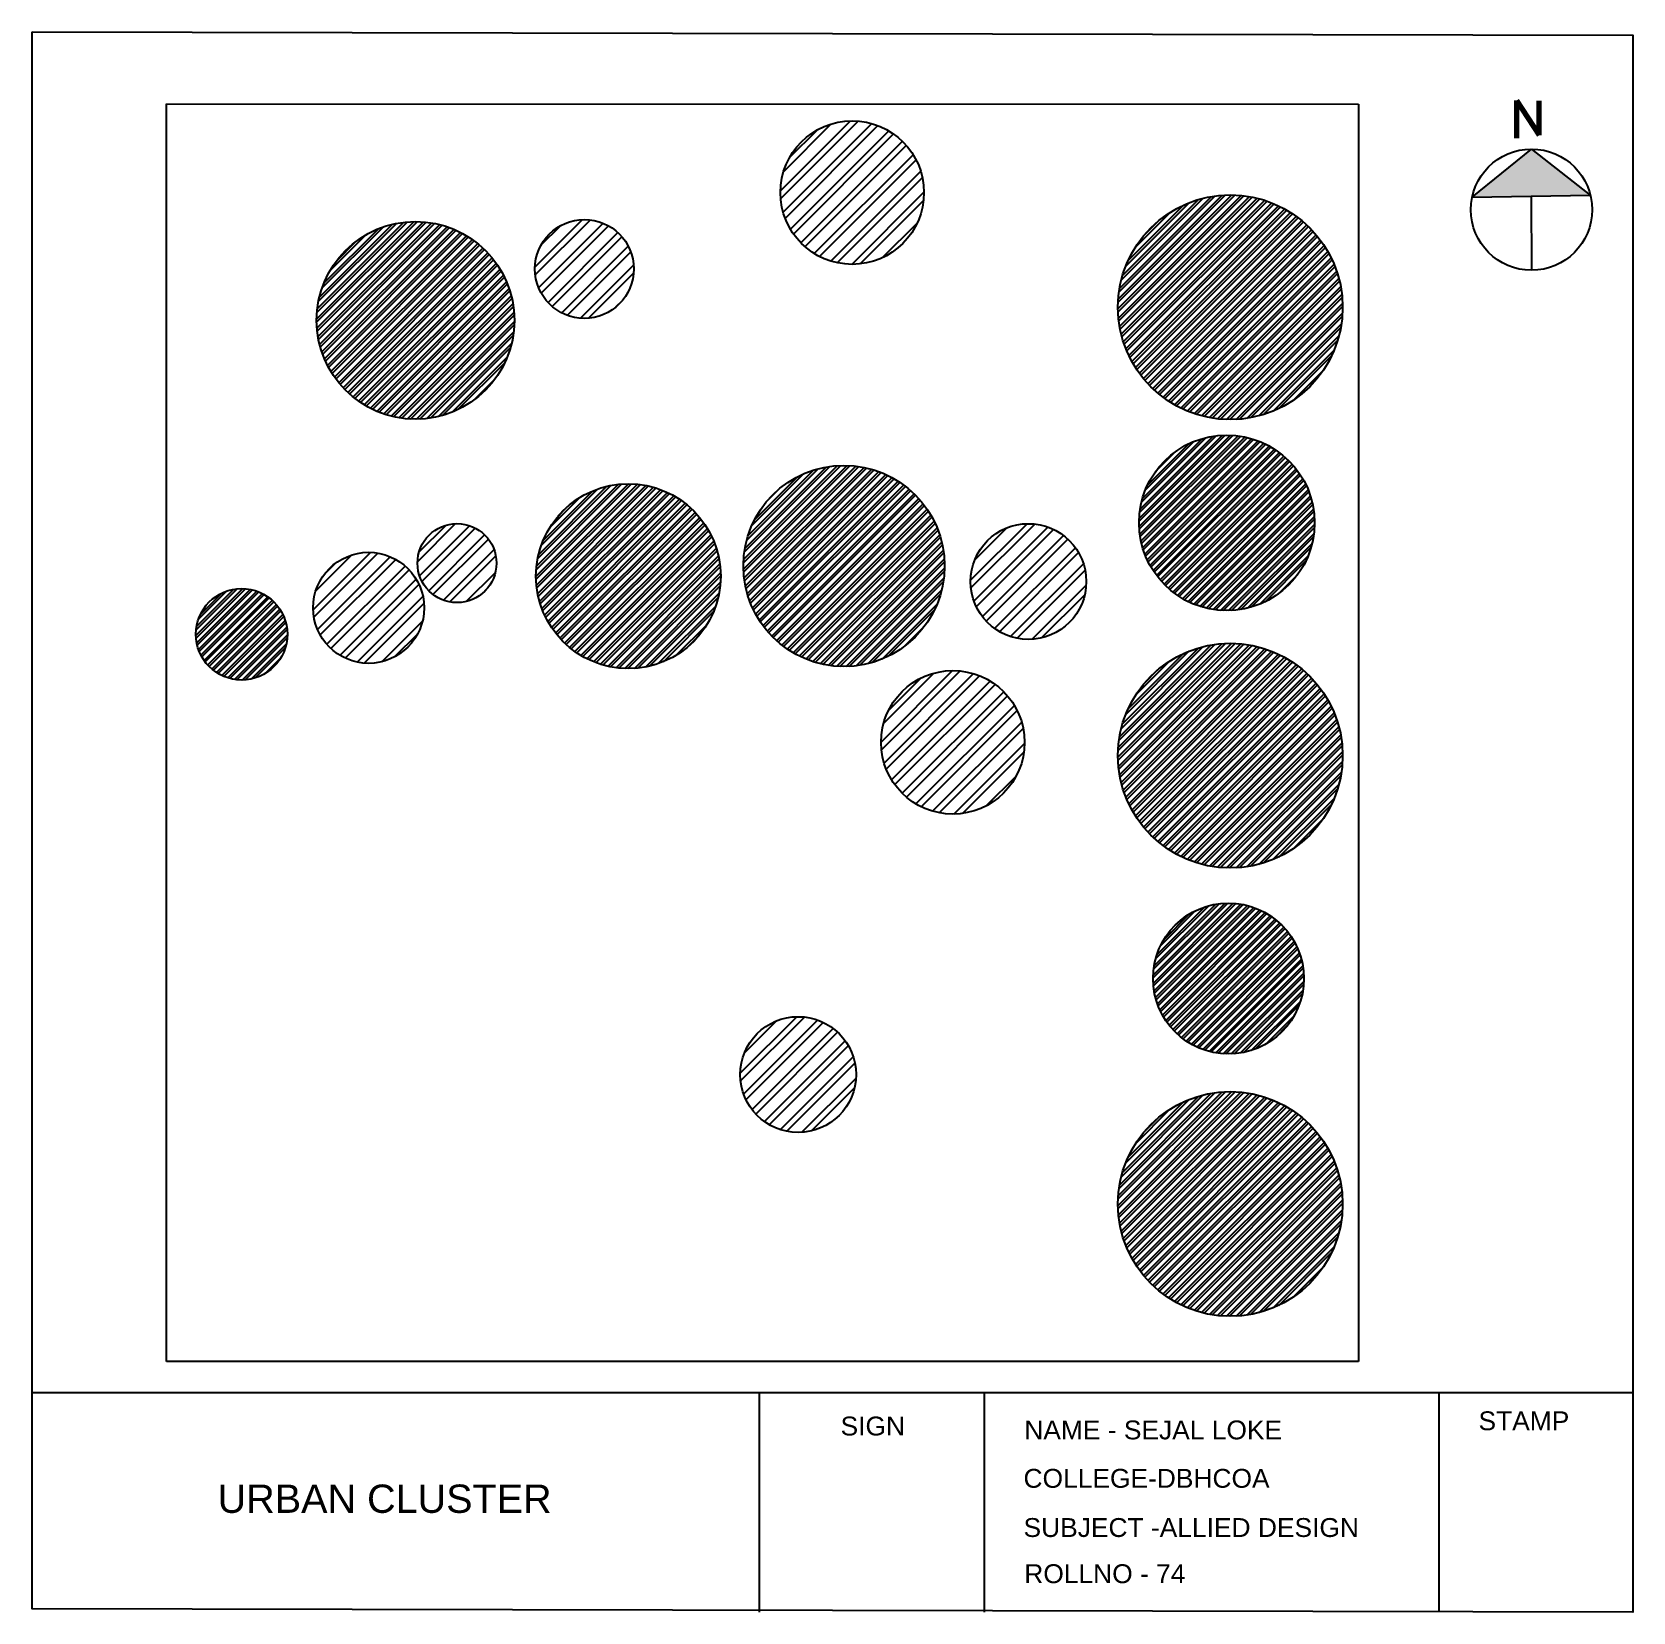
# Model space of a CAD drawing. Header units: millimetres. Extents: x -75360 to 914439, y -5036 to 71141.
# Drawn here: x 677792 to 711727, y -4906 to 28594 of the extents above; entities that cross this region are included whole.
import ezdxf

# ---------------------------------------------------------------- set-up
doc = ezdxf.new("R2010")
doc.units = ezdxf.units.MM
doc.styles.get("Standard").update_dxf_attribs({"font": 'arial.ttf'})
pattern_1 = [(45, (35145.73, -606.87), (-101.02788, 101.02788), []), (45, (35213.08, -606.87), (-101.02788, 101.02788), [])]
pattern_2 = [(45, (35145.73, -606.87), (-255.9373, 255.9373), []), (45, (35316.36, -606.87), (-255.9373, 255.9373), [])]
pattern_3 = [(45, (35145.73, -606.87), (-87.557497, 87.557497), []), (45, (35204.1, -606.87), (-87.557497, 87.557497), [])]

msp = doc.modelspace()

# ---------------------------------------------------------------- texts
at = {"attachment_point": 1}
for s, insert, char_height in [('STAMP', (708453, -652), 400), ('SIGN', (694931, -763), 400), ('NAME - SEJAL LOKE', (698825, -846), 400), ('COLLEGE-DBHCOA', (698809, -1872), 400), ('URBAN CLUSTER', (681727, -2204), 600), ('SUBJECT -ALLIED DESIGN', (698809, -2915), 400), ('ROLLNO - 74', (698825, -3894), 400)]:
    msp.add_mtext(s, dxfattribs=dict(at, insert=insert, char_height=char_height))

# ---------------------------------------------------------------- hatches: boundary and pattern name
h = msp.add_hatch()
h.set_pattern_fill('ANSI32', color=256, scale=38)
h.set_pattern_definition(pattern_2)
h.paths.add_polyline_path([(696699, 25189, 1), (693654, 25189, 1)])
h.paths.add_polyline_path([(698832, 13533, 1), (695788, 13533, 1)])
h.paths.add_polyline_path([(686103, 16385, 1), (683750, 16385, 1)])
h.paths.add_polyline_path([(690548, 23570, 1), (688452, 23570, 1)])
at = {"true_color": 0x000000}
h = msp.add_hatch(color=18, dxfattribs=at)
h.dxf.hatch_style = 1
h.paths.add_polyline_path([(709576, 26110), (708320, 25095), (710822, 25136)])
h = msp.add_hatch()
h.set_pattern_fill('ANSI32', color=256, scale=15)
h.set_pattern_definition(pattern_1)
h.paths.add_polyline_path([(705573, 22758, 1), (700809, 22758, 1)])
h = msp.add_hatch()
h.set_pattern_fill('ANSI32', color=256, scale=15)
h.set_pattern_definition(pattern_1)
h.paths.add_polyline_path([(697136, 17273, 1), (692869, 17273, 1)])
h.paths.add_polyline_path([(692391, 17056, 1), (688472, 17056, 1)])
h.paths.add_polyline_path([(688016, 22480, 1), (683825, 22480, 1)])
h = msp.add_hatch()
h.set_pattern_fill('ANSI32', color=256, scale=13)
h.set_pattern_definition(pattern_3)
h.paths.add_polyline_path([(704980, 18187, 1), (701257, 18187, 1)])
h.paths.add_polyline_path([(704752, 8525, 1), (701554, 8525, 1)])
h = msp.add_hatch()
h.set_pattern_fill('ANSI32', color=256, scale=38)
h.set_pattern_definition(pattern_2)
h.paths.add_polyline_path([(685962, 17333, 1), (687637, 17333, 1)])
h = msp.add_hatch()
h.set_pattern_fill('ANSI32', color=256, scale=38)
h.set_pattern_definition(pattern_2)
h.paths.add_polyline_path([(697685, 16942, 1), (700139, 16942, 1)])
h = msp.add_hatch()
h.set_pattern_fill('ANSI32', color=256, scale=13)
h.set_pattern_definition(pattern_3)
h.paths.add_polyline_path([(681265, 15824, 1), (683205, 15824, 1)])
h = msp.add_hatch()
h.set_pattern_fill('ANSI32', color=256, scale=15)
h.set_pattern_definition([(45, (35145.73, -10113.14), (-101.02788, 101.02788), []), (45, (35213.08, -10113.14), (-101.02788, 101.02788), [])])
h.paths.add_polyline_path([(705573, 13251, 1), (700809, 13251, 1)])
h = msp.add_hatch()
h.set_pattern_fill('ANSI32', color=256, scale=38)
h.set_pattern_definition([(45, (30264.53, -11060.02), (-255.9373, 255.9373), []), (45, (30435.15, -11060.02), (-255.9373, 255.9373), [])])
h.paths.add_polyline_path([(692804, 6489, 1), (695257, 6489, 1)])
h = msp.add_hatch()
h.set_pattern_fill('ANSI32', color=256, scale=15)
h.set_pattern_definition([(45, (35145.73, -19619.41), (-101.02788, 101.02788), []), (45, (35213.08, -19619.41), (-101.02788, 101.02788), [])])
h.paths.add_polyline_path([(705573, 3745, 1), (700809, 3745, 1)])

# ---------------------------------------------------------------- linework, layer by layer
for p, q in [((680643, 27068), (705907, 27061)), ((680643, 405), (680643, 27068)), ((705907, 27061), (705907, 405)), ((705907, 405), (680643, 405)), ((677792, -251), (711727, -251)), ((693207, -251), (693207, -4906)), ((697978, -251), (697978, -4906)), ((707613, -251), (707613, -4906))]:
    msp.add_line(p, q)
at = {"color": 18, "lineweight": 211, "true_color": 0x000000}
for p, q in [((709257, 27143), (709257, 26344)), ((709257, 27143), (709741, 26406)), ((709741, 26406), (709741, 27137))]:
    msp.add_line(p, q, dxfattribs=at)
at = {"color": 18, "true_color": 0x000000}
for p, q in [((708320, 25095), (709576, 26110)), ((709576, 26110), (710822, 25136)), ((708320, 25095), (710822, 25136)), ((709571, 25116), (709576, 23541))]:
    msp.add_line(p, q, dxfattribs=at)
msp.add_lwpolyline([(677792, 28594), (711727, 28526), (711727, -4906), (677792, -4838)], close=True)
for centre, radius in [((695177, 25189), 1522), ((703191, 22758), 2382), ((685920, 22480), 2096), ((689500, 23570), 1048), ((703118, 18187), 1861), ((695003, 17273), 2133), ((690432, 17056), 1959), ((686800, 17333), 837), ((698912, 16942), 1227), ((684927, 16385), 1177), ((682235, 15824), 970), ((703191, 13251), 2382), ((697310, 13533), 1522), ((703153, 8525), 1599), ((694031, 6489), 1227), ((703191, 3745), 2382)]:
    msp.add_circle(centre, radius)
msp.add_circle((709576, 24826), 1285, dxfattribs=at)

msp.set_redraw_order([(e.dxf.handle, doc.entitydb.next_handle()) for e in msp.query("TEXT MTEXT ATTDEF DIMENSION ARC_DIMENSION")])  # texts and dimensions are drawn at this point

doc.saveas('drawing.dxf')
